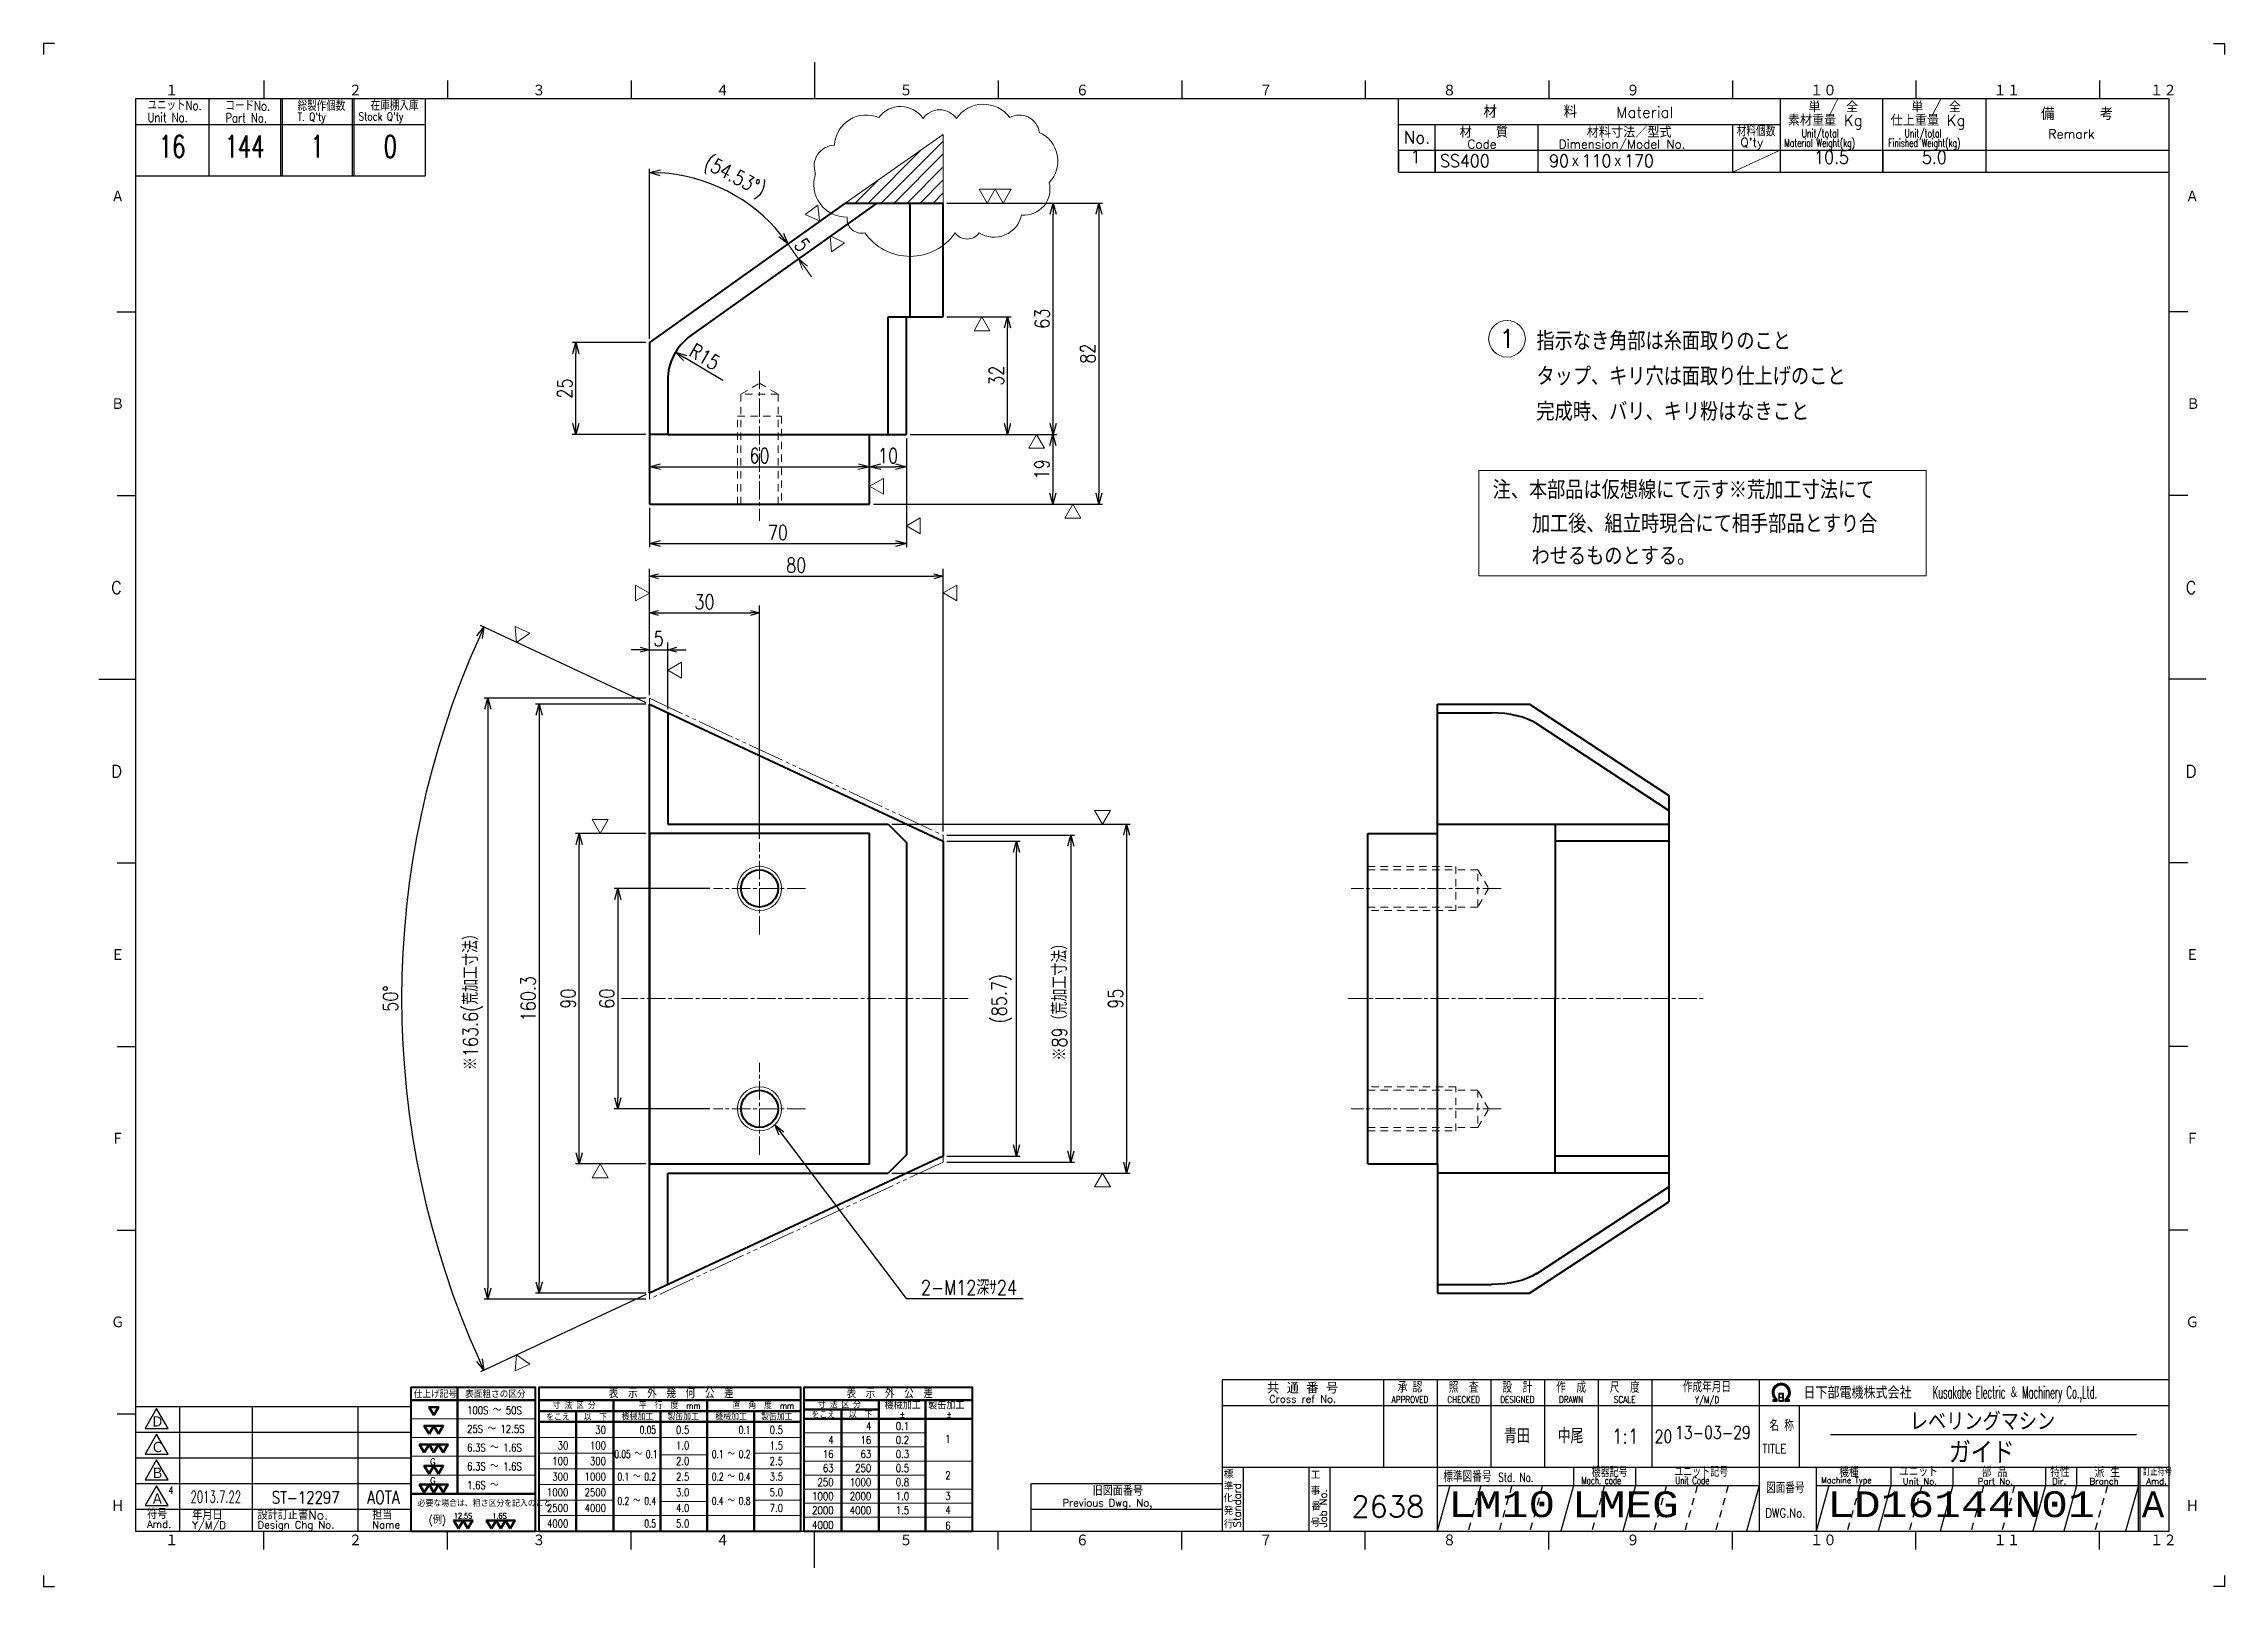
# Model space of a CAD drawing. Header units: millimetres. Extents: x 0 to 594, y 0 to 840.
# Drawn here: x 0 to 594, y 0 to 420 of the extents above; entities that cross this region are included whole.
import ezdxf
from ezdxf.enums import TextEntityAlignment as Align

# ---------------------------------------------------------------- set-up
doc = ezdxf.new("R2010")
doc.units = ezdxf.units.MM
for name, pattern in [('GEN3A', [3.5, 2, -1.5]), ('GEN4A', [15, 10, -1, 1, -1, 1, -1]), ('GEN7A', [7.5, 5, -0.75, 1, -0.75]), ('HIDDEN2', [3.5, 2, -1.5])]:
    doc.linetypes.add(name, pattern=pattern)
doc.layers.get('0').update_dxf_attribs({"linetype": 'CONTINUOUS', "lineweight": 20})
doc.layers.get('DEFPOINTS').update_dxf_attribs({"linetype": 'CONTINUOUS'})
for name, color, linetype, lineweight in [('2', 5, 'CONTINUOUS', 40), ('3A', 6, 'HIDDEN2', 20), ('4', 3, 'CONTINUOUS', 13), ('4A', 3, 'GEN4A', 13), ('5', 3, 'CONTINUOUS', 13), ('6', 7, 'CONTINUOUS', 50), ('7A', 4, 'GEN7A', 13), ('8', 1, 'CONTINUOUS', 13)]:
    doc.layers.add(name, color=color, linetype=linetype, lineweight=lineweight)
doc.layers.add('RAHM2', color=1, linetype='CONTINUOUS')
doc.layers.add('RAHM3', color=52, linetype='CONTINUOUS')
doc.styles.add('DIMENSION', font='monotxt.shx', dxfattribs={"bigfont": 'bigfont.shx'})
doc.styles.get("Standard").update_dxf_attribs({"font": 'romans.shx', "width": 0.8, "bigfont": 'extfont2.shx'})
doc.dimstyles.new('GEN-ISO', dxfattribs={"dimtxt": 4, "dimasz": 3, "dimexe": 1, "dimexo": 1, "dimgap": 1, "dimtad": 3, "dimrnd": 0.01, "dimdsep": 46, "dimtxsty": 'Standard', "dimblk": 'OPEN30', "dimcen": 0, "dimclrt": 7, "dimadec": 3, "dimazin": 2, "dimtp": 0.1, "dimtm": 0.1, "dimtfac": 0.6, "dimtmove": 2, "dimatfit": 3, "dimldrblk": 'OPEN30', "dimfxl": 1, "dimarcsym": 0})
doc.dimstyles.new('GEN-ISO$0', dxfattribs={"dimtxt": 4, "dimasz": 3, "dimexe": 1, "dimexo": 1, "dimgap": 1, "dimtad": 3, "dimrnd": 0.01, "dimdsep": 46, "dimtxsty": 'Standard', "dimblk": 'OPEN30', "dimcen": 0, "dimclrt": 7, "dimazin": 2, "dimtp": 0.1, "dimtm": 0.1, "dimtfac": 0.6, "dimtmove": 2, "dimatfit": 3, "dimldrblk": 'OPEN30', "dimfxl": 1, "dimarcsym": 0})
doc.dimstyles.new('GEN-ISO$2', dxfattribs={"dimtxt": 4, "dimasz": 3, "dimexe": 1, "dimexo": 1, "dimgap": 1, "dimtad": 3, "dimrnd": 0.01, "dimdsep": 46, "dimtxsty": 'Standard', "dimblk": 'OPEN30', "dimcen": 0, "dimclrt": 7, "dimazin": 2, "dimtp": 0.1, "dimtm": 0.1, "dimtfac": 0.6, "dimtmove": 2, "dimatfit": 3, "dimldrblk": 'OPEN30', "dimfxl": 1, "dimarcsym": 0})
doc.dimstyles.new('GEN-ISO$4', dxfattribs={"dimtxt": 4, "dimasz": 3, "dimexe": 1, "dimexo": 1, "dimgap": 1, "dimtad": 1, "dimtoh": 1, "dimrnd": 0.01, "dimdsep": 46, "dimtxsty": 'Standard', "dimblk": 'OPEN30', "dimcen": 0, "dimclrt": 7, "dimazin": 2, "dimtp": 0.1, "dimtm": 0.1, "dimtfac": 0.6, "dimtofl": 0, "dimtmove": 0, "dimatfit": 2, "dimldrblk": 'OPEN30', "dimfxl": 1, "dimarcsym": 0})

msp = doc.modelspace()

# ---------------------------------------------------------------- texts
at = {"layer": '5', "color": 7, "insert": (206.641, 365.205), "char_height": 4, "attachment_point": 5, "rotation": 305.469872}
msp.add_mtext('5', dxfattribs=at)
at = {"layer": '5', "color": 52, "char_height": 4, "attachment_point": 4}
for s, insert in [('2-M12深ｻ24', (238.969, 81.338)), ('青田', (397.771, 40.954)), ('中尾', (412.396, 40.954))]:
    msp.add_mtext(s, dxfattribs=dict(at, insert=insert))
at = {"layer": '6', "width": 0.9}
for s, p in [('指示なき角部は糸面取りのこと', (406.628, 336.519)), ('タップ、キリ穴は面取り仕上げのこと', (406.628, 326.919)), ('完成時、バリ、キリ粉はなきこと', (406.628, 317.319)), ('注、本部品は仮想線にて示す※荒加工寸法にて', (394.681, 295.989)), ('加工後、組立時現合にて相手部品とすり合', (405.393, 286.787)), ('わせるものとする。', (405.307, 278.002))]:
    msp.add_text(s, height=5, dxfattribs=at).set_placement(p)
at = {"layer": '6', "color": 7, "width": 0.8}
msp.add_text('4', height=2, dxfattribs=at).set_placement((33.989, 25.196))

# ---------------------------------------------------------------- blocks, each defined once
blk = doc.blocks.new('1A2ﾌﾞﾋﾝ')
at = {"layer": 'RAHM2', "color": 5, "linetype": 'Continuous'}
for p, q in [((3, 420), (0, 420)), ((0, 420), (0, 417)), ((591, 420), (594, 420)), ((594, 420), (594, 417)), ((60, 410), (60, 405)), ((110, 410), (110, 405)), ((160, 410), (160, 405)), ((210, 415), (210, 405)), ((260, 410), (260, 405)), ((310, 410), (310, 405)), ((360, 410), (360, 405)), ((410, 410), (410, 405)), ((460, 410), (460, 405)), ((510, 410), (510, 405)), ((560, 410), (560, 405)), ((579, 405), (25, 405)), ((25, 405), (25, 15)), ((104, 384), (104, 405)), ((579, 15), (579, 405)), ((25, 384), (64.5, 384)), ((64.5, 384), (104, 384)), ((20, 347), (25, 347)), ((584, 347), (579, 347)), ((584, 347), (579, 347)), ((20, 297), (25, 297)), ((584, 297), (579, 297)), ((584, 297), (579, 297)), ((15, 247), (25, 247)), ((589, 247), (579, 247)), ((589, 247), (579, 247)), ((20, 197), (25, 197)), ((584, 197), (579, 197)), ((584, 197), (579, 197)), ((20, 147), (25, 147)), ((584, 147), (579, 147)), ((584, 147), (579, 147)), ((20, 97), (25, 97)), ((584, 97), (579, 97)), ((584, 97), (579, 97)), ((20, 47), (25, 47)), ((25, 15), (579, 15)), ((60, 10), (60, 15)), ((110, 10), (110, 15)), ((160, 10), (160, 15)), ((210, 5), (210, 15)), ((260, 10), (260, 15)), ((310, 10), (310, 15)), ((360, 10), (360, 15)), ((410, 10), (410, 15)), ((460, 10), (460, 15)), ((510, 10), (510, 15)), ((560, 10), (560, 15)), ((0, 3), (0, 0)), ((0, 0), (3, 0)), ((594, 0), (591, 0)), ((594, 3), (594, 0))]:
    blk.add_line(p, q, dxfattribs=at)
at = {"layer": 'RAHM2', "color": 7, "linetype": 'Continuous'}
for p, q in [((45, 405), (45, 384)), ((64.5, 405), (64.5, 384)), ((65, 405), (65, 384)), ((84, 405), (84, 384)), ((84.5, 405), (84.5, 384)), ((369, 385), (369, 405)), ((473, 405), (473, 385)), ((501, 385), (501, 405)), ((529, 405), (529, 385)), ((25, 398), (64.5, 398)), ((64.5, 398), (104, 398)), ((369, 398), (473, 398)), ((379, 385), (379, 398)), ((407, 398), (407, 385)), ((460, 398), (460, 385)), ((369, 391), (579, 391)), ((369, 385), (579, 385)), ((364.93, 56.26), (364.93, 32.42)), ((379.55, 56.26), (379.55, 15)), ((394.18, 56.26), (394.18, 32.42)), ((408.8, 56.26), (408.8, 32.42)), ((423.43, 56.26), (423.43, 32.42)), ((438.05, 56.26), (438.05, 32.42)), ((467.3, 56.26), (467.3, 15)), ((25, 49), (100, 49)), ((37, 49), (37, 15)), ((56.8, 49), (56.8, 15)), ((85.6, 49), (85.6, 15)), ((100, 15), (100, 49)), ((321.05, 49.26), (579, 49.26)), ((438.05, 49.26), (438.05, 32.42)), ((467.3, 49.26), (467.3, 49.26)), ((478.17, 49.26), (478.17, 32.42)), ((25, 42), (100, 42)), ((25, 35), (100, 35)), ((321.05, 32.42), (579, 32.42)), ((326.77, 32.42), (326.77, 15)), ((344.59, 32.42), (344.59, 15)), ((350.3, 32.42), (350.3, 15)), ((416.73, 32.42), (416.73, 27.42)), ((433.59, 32.42), (433.59, 27.42)), ((482.82, 32.42), (482.82, 15)), ((503.15, 32.42), (503.15, 27.42)), ((520, 32.42), (520, 27.42)), ((545.29, 32.42), (545.29, 27.42)), ((553.72, 32.42), (553.72, 27.42)), ((570.57, 15), (570.57, 32.42)), ((571.07, 15), (571.07, 32.42)), ((25, 28), (100, 28)), ((269, 28), (321.05, 28)), ((269, 15), (269, 28)), ((379.55, 27.42), (467.3, 27.42)), ((482.82, 27.42), (579, 27.42)), ((25, 21), (100, 21)), ((269, 21), (321.05, 21))]:
    blk.add_line(p, q, dxfattribs=at)
at = {"layer": 'RAHM2', "color": 3, "linetype": 'Continuous'}
for p, q in [((486.73, 41.35), (570.03, 41.35)), ((383.02, 27.42), (379.55, 15)), ((416.73, 27.42), (413.26, 15)), ((433.59, 27.42), (430.12, 15)), ((467.3, 27.42), (463.83, 15)), ((503.15, 27.42), (499.68, 15)), ((520, 27.42), (516.54, 15)), ((545.29, 27.42), (541.82, 15)), ((553.72, 27.42), (550.25, 15))]:
    blk.add_line(p, q, dxfattribs=at)
at = {"layer": 'RAHM2', "color": 3, "linetype": 'GEN3A'}
for p, q in [((391.44, 27.42), (387.98, 15)), ((399.87, 27.42), (396.41, 15)), ((408.3, 27.42), (404.84, 15)), ((425.16, 27.42), (421.69, 15)), ((442.01, 27.42), (438.55, 15)), ((450.44, 27.42), (446.98, 15)), ((458.87, 27.42), (455.41, 15)), ((494.72, 27.42), (491.25, 15)), ((511.57, 27.42), (508.11, 15)), ((528.43, 27.42), (524.97, 15)), ((536.86, 27.42), (533.39, 15)), ((562.14, 27.42), (558.68, 15))]:
    blk.add_line(p, q, dxfattribs=at)
at = {"layer": 'RAHM2', "color": 5, "linetype": 'Continuous'}
blk.add_lwpolyline([(579, 56.26), (321.05, 56.26), (321.05, 15)], dxfattribs=at)
at = {"layer": 'RAHM2', "color": 7, "linetype": 'Continuous'}
for points in [[(30.79, 48.41), (27.65, 42.97), (33.92, 42.97)], [(30.79, 41.41), (27.65, 35.97), (33.92, 35.97)], [(30.79, 34.41), (27.65, 28.97), (33.92, 28.97)], [(30.79, 27.41), (27.65, 21.97), (33.92, 21.97)]]:
    blk.add_lwpolyline(points, close=True, dxfattribs=at)
for points in [[(471.02, 50.4), (472.22, 50.4), (472.22, 51.01)], [(471.02, 50.58), (471.97, 50.58), (471.97, 50.91)], [(471.72, 50.82), (471.72, 50.75), (471.02, 50.75), (471.02, 50.4)], [(472.62, 52.51), (472.62, 50.4), (473.92, 50.4), (473.92, 52.51), (472.62, 52.51)], [(472.77, 52.36), (472.77, 51.53), (473.77, 51.53), (473.77, 52.36), (472.77, 52.36)], [(473.77, 51.38), (473.77, 50.55), (472.77, 50.55), (472.77, 51.38), (473.77, 51.38)], [(474.32, 50.98), (474.32, 50.4), (475.58, 50.4), (475.58, 50.75), (474.85, 50.75), (474.85, 50.8)], [(474.57, 50.87), (474.57, 50.58), (475.58, 50.58)]]:
    blk.add_lwpolyline(points, dxfattribs=at)
at = {"layer": 'RAHM2', "color": 3, "linetype": 'Continuous'}
for points in [[(486.29, 27.42), (482.82, 15)], [(570.57, 27.42), (570.57, 27.42), (567.11, 15)]]:
    blk.add_lwpolyline(points, dxfattribs=at)
at = {"layer": 'RAHM2', "color": 7, "linetype": 'Continuous'}
for radius, start, end in [(2.5, 308.27062, 230.89517), (2.28, 303.99488, 234.40132), (2.06, 299.8294, 238.47562)]:
    blk.add_arc((473.3, 52.76), radius, start, end, dxfattribs=at)
for s, height, width, p in [('ユニットNo.', 2.5, 0.8, (28.29, 401.92)), ('コードNo.', 2.5, 0.8, (49.52, 401.81)), ('総製作個数', 2.5, 0.8, (69.17, 401.72)), ('在庫棚入庫', 2.5, 0.8, (89.08, 401.82)), ('Unit No.', 2.5, 0.8, (28.29, 398.64)), ('Part No.', 2.5, 0.8, (49.52, 398.53)), ("T. Q'ty", 2.2, 0.8, (69.17, 398.96)), ("Stock Q'ty", 2.2, 0.8, (85.8, 399.06)), ('材料個数', 3, 0.8, (461.16, 394.75)), ('Material Weight(kg)', 2.2, 0.68, (474.1, 391.86)), ('Unit/total', 2.2, 0.7, (478.86, 394.49)), ('Finished Weight(kg)', 2.2, 0.68, (502.46, 391.86)), ('Unit/total', 2.2, 0.7, (506.86, 394.49)), ('作成年月日', 3, 0.7, (446.49, 52.82)), ('Kusakabe Electric ＆ Machinery Co.,Ltd.', 3.3108, 0.5, (514.56, 51.19)), ('Y/M/D', 1.8, 0.8, (449.79, 49.87)), ('20', 3.5, 0.8, (438.81, 39.08)), ('名 称', 3, 0.7, (470.06, 42.33)), ('TITLE', 2.5, 0.8, (468.18, 36.25)), ('標準図番号', 3, 0.7, (381.26, 28.44)), ('Std. No.', 2.5, 0.7, (396.23, 28.44)), ('Mach. code', 2, 0.7, (418.86, 27.83)), ('機器記号', 2.5, 0.7, (421.65, 29.77)), ('ユニット記号', 2.5, 0.7, (444.14, 29.85)), ('Unit Code', 2, 0.7, (444.45, 27.83)), ('Machine Type', 1.7, 0.9, (484.15, 28.05)), ('訂正符号', 2, 0.7, (571.87, 30.16)), ('図面番号', 3, 0.7, (469.15, 25.37))]:
    blk.add_text(s, height=height, dxfattribs=dict(at, width=width)).set_placement(p)
at = {"layer": 'RAHM2', "color": 5, "linetype": 'Continuous'}
for s, height, p in [('１', 3.31, (33.1, 405.6)), ('２', 3.31, (83.1, 405.6)), ('３', 3.31, (133.1, 405.6)), ('４', 3.31, (183.1, 405.6)), ('５', 3.31, (233.1, 405.6)), ('６', 3.31, (281.11, 405.6)), ('７', 3.31, (331.11, 405.6)), ('８', 3.31, (381.11, 405.6)), ('９', 3.31, (431.11, 405.6)), ('１０', 3.311, (481.11, 405.6)), ('１１', 3.311, (531.11, 405.6)), ('１２', 3.311, (573.72, 405.6)), ('Ａ', 3.31, (18.36, 376.71)), ('Ａ', 3.31, (583.43, 376.71)), ('Ｂ', 3.31, (18.36, 320.24)), ('Ｂ', 3.31, (583.65, 320.24)), ('C', 3.31, (18.36, 270.24)), ('C', 3.31, (583.43, 270.24)), ('D', 3.31, (18.36, 220.24)), ('D', 3.31, (583.43, 220.24)), ('Ｅ', 3.31, (18.36, 170.24)), ('Ｅ', 3.31, (583.43, 170.24)), ('Ｆ', 3.31, (18.36, 120.24)), ('Ｆ', 3.31, (583.43, 120.24)), ('Ｇ', 3.31, (18.36, 70.24)), ('Ｇ', 3.31, (583.43, 70.24)), ('Ｈ', 3.31, (18.36, 20.24)), ('Ｈ', 3.31, (583.43, 20.24)), ('１', 3.31, (33.1, 10.87)), ('２', 3.31, (83.1, 10.87)), ('３', 3.31, (133.1, 10.87)), ('４', 3.31, (183.1, 10.87)), ('５', 3.31, (233.1, 10.87)), ('６', 3.31, (281.11, 10.87)), ('７', 3.31, (331.11, 10.87)), ('８', 3.31, (381.11, 10.87)), ('９', 3.31, (431.11, 10.87)), ('１０', 3.311, (481.11, 10.87)), ('１１', 3.311, (531.11, 10.87)), ('１２', 3.311, (573.72, 10.87))]:
    blk.add_text(s, height=height, dxfattribs=at).set_placement(p)
at = {"layer": 'RAHM2', "color": 7, "linetype": 'Continuous'}
for s, height, p in [('単 / 全', 3, (480.71, 401.26)), ('単 / 全', 3, (508.71, 401.26)), ('材\u3000\u3000\u3000\u3000\u3000料', 3.311, (392.18, 399.82)), ('Material', 3, (428.34, 399.82)), ('素材重量 Kg', 3, (475.08, 397.63)), ('仕上重量 Kg', 3, (503.08, 397.63)), ('備     考', 3.311, (544.08, 399.21)), ('No.', 3.311, (370.5, 392.82)), ('材\u3000\u3000質', 3, (385.68, 394.39)), ('Code', 2.4, (387.82, 391.45)), ('Dimension/Model No.', 2.4, (412.65, 391.45)), ('材料寸法／型式', 3, (420.33, 394.39)), ("Q'ty", 2.4, (462.19, 391.93)), ('Remark', 2.5, (546.03, 394.16)), ('Ｄ', 3.2, (29.23, 43.2)), ('Ｃ', 3.2, (29.23, 36.2)), ('Ｂ', 3.2, (29.23, 29.2)), ('標', 2, (321.44, 29.43)), ('工', 2, (345.15, 29.24)), ('機種', 2.4, (489.08, 29.76)), ('ユニット', 2.4, (505.39, 29.96)), ('部 品', 2.4, (527.93, 29.79)), ('特性', 2.4, (546.55, 29.78)), ('派 生', 2.4, (558.65, 29.72)), ('Ａ', 3.2, (29.23, 22.2)), ('Previous Dwg. No,', 2, (277.5, 21.75)), ('旧図面番号', 2.5, (285.71, 24.69)), ('化', 2, (321.37, 22.95)), ('準', 2, (321.47, 26.11)), ('事', 2, (345.17, 24.92)), ('Unit No.', 1.7, (506.39, 27.76)), ('Part No.', 1.7, (526.81, 27.76)), ('Dir.', 1.7, (547.09, 27.76)), ('Branch', 1.7, (557.28, 27.76)), ('Amd.', 1.7, (572.74, 27.76)), ('Amd.', 2, (28.17, 15.93)), ('符号', 2.5, (28.17, 18.37)), ('Y/M/D', 2, (40.49, 15.7)), ('年月日', 2.5, (40.49, 18.14)), ('設計訂正書No.', 2.5, (58.29, 18.18)), ('Design Chg No.', 2, (58.29, 15.75)), ('担当', 2.5, (89.5, 18.18)), ('行', 2, (321.46, 15.82)), ('発', 2, (321.46, 19.47)), ('号', 2, (345.11, 16.28)), ('番', 2, (345.31, 20.76)), ('Name', 2, (89.5, 15.75))]:
    blk.add_text(s, height=height, dxfattribs=at).set_placement(p)
for s, height, p in [('共 通 番 号', 3, (342.93, 54.14)), ('Cross ref No.', 2, (342.93, 51.01))]:
    blk.add_text(s, height=height, dxfattribs=at).set_placement(p, align=Align.MIDDLE)
for s, height, width, p in [('承 認', 3, 0.7, (372.18, 54.35)), ('照  査', 3, 0.7, (386.8, 54.35)), ('設  計', 3, 0.7, (401.43, 54.35)), ('作  成', 3, 0.7, (416.05, 54.35)), ('尺  度', 3, 0.7, (430.67, 54.35)), ('APPROVED', 1.8, 0.8, (372.18, 50.85)), ('CHECKED', 1.8, 0.8, (386.8, 50.85)), ('DESIGNED', 1.8, 0.8, (401.43, 50.85)), ('DRAWN', 1.8, 0.8, (416.05, 50.85)), ('SCALE', 1.8, 0.8, (430.67, 50.85)), ('DWG.No.', 2.5, 0.8, (474.41, 19.96))]:
    blk.add_text(s, height=height, dxfattribs=dict(at, width=width)).set_placement(p, align=Align.MIDDLE)
at = {"layer": 'RAHM2', "color": 7, "linetype": 'Continuous', "width": 0.844147}
blk.add_text('日下部電機株式会社', height=3.311, dxfattribs=at).set_placement((479.35, 51.06), (508.79, 51.06), align=Align.FIT)
at = {"layer": 'RAHM2', "color": 7, "linetype": 'Continuous'}
for s, p in [('Standard', (326.07, 16.05)), ('Job No.', (349.5, 16.05))]:
    blk.add_text(s, height=2, rotation=90, dxfattribs=at).set_placement(p)
at = {"layer": 'RAHM2', "color": 5, "linetype": 'Continuous', "width": 0.7}
for tag, p in [('HEADER3', (35, 392.01)), ('HEADER4', (54.75, 392)), ('HEADER15', (74.49, 392)), ('HEADER16', (94.43, 392))]:
    blk.add_attdef(tag, text='', height=6, dxfattribs=at).set_placement(p, align=Align.MIDDLE)
at = {"layer": 'RAHM2', "color": 7, "linetype": 'Continuous'}
blk.add_attdef('HEADER5', text='', height=2.5, dxfattribs=at).set_placement((63.69, 385.1), align=Align.BOTTOM_RIGHT)
for tag, height, width, p in [('HEADER1', 5, 0.9, (528.12, 45.15)), ('HEADER25', 3.2, 0.63, (46.91, 45.38)), ('HEADER23', 3.33, 0.8, (71.4, 45.2)), ('HEADER24', 3.5, 0.8, (92.57, 45.22)), ('HEADER7', 5, 0.8, (343.38, 40.8)), ('GEN-TITLE-SCA', 4, 0.85, (430.79, 40.85)), ('HEADER22', 3.2, 0.63, (46.91, 38.38)), ('HEADER20', 3.33, 0.8, (71.4, 38.2)), ('HEADER21', 3.5, 0.8, (92.57, 38.22)), ('HEADER2', 6, 0.9, (527.89, 36.68)), ('HEADER19', 3.2, 0.63, (46.91, 31.38)), ('HEADER17', 3.33, 0.8, (71.4, 31.2)), ('HEADER18', 3.5, 0.8, (92.57, 31.22)), ('HEADER11', 3.2, 0.63, (46.91, 24.38)), ('HEADER9', 3.33, 0.8, (71.4, 24.2)), ('HEADER10', 3.5, 0.8, (92.57, 24.22)), ('HEADER14', 3.31, 0.8, (295.54, 17.82))]:
    blk.add_attdef(tag, text='', height=height, dxfattribs=dict(at, width=width)).set_placement(p, align=Align.MIDDLE)
at = {"layer": 'RAHM2', "color": 7, "linetype": 'Continuous', "width": 0.8}
blk.add_attdef('GEN-TITLE-DAT', text='', height=3.5, dxfattribs=at).set_placement((444.35, 39.1), align=Align.BOTTOM_LEFT)
at = {"layer": 'RAHM2', "color": 5, "linetype": 'Continuous'}
blk.add_attdef('HEADER6', text='', height=5.8, dxfattribs=at).set_placement((376.09, 17.1), align=Align.BOTTOM_RIGHT)
at = {"layer": 'RAHM2', "color": 5, "linetype": 'Continuous', "style": 'DIMENSION', "width": 1.2}
for tag, p in [('HEADER13', (382.56, 16.75)), ('HEADER12', (416.26, 16.72)), ('GEN-TITLE-DWG', (485.79, 16.74))]:
    blk.add_attdef(tag, text='', height=7.02, dxfattribs=at).set_placement(p, align=Align.BOTTOM_LEFT)
at = {"layer": 'RAHM2', "color": 5, "linetype": 'Continuous', "style": 'DIMENSION'}
blk.add_attdef('HEADER8', text='', height=7.02, dxfattribs=at).set_placement((577.6, 16.71), align=Align.BOTTOM_RIGHT)
blk = doc.blocks.new('_Open30')
at = {"color": 0, "linetype": 'ByBlock', "lineweight": -2}
for p, q in [((-1, 0.27), (0, 0)), ((0, 0), (-1, -0.27)), ((0, 0), (-1, 0))]:
    blk.add_line(p, q, dxfattribs=at)
blk = doc.blocks.new('*D4')
at = {"layer": '5', "color": 0, "lineweight": -2, "transparency": 16777216}
for p, q in [((181.5, 190), (155.44, 190)), ((156.44, 187), (156.44, 133)), ((181.5, 130), (155.44, 130))]:
    blk.add_line(p, q, dxfattribs=at)
at = {"layer": 'DEFPOINTS', "color": 0, "transparency": 16777216}
for p in [(182.5, 190), (156.44, 130), (182.5, 130)]:
    blk.add_point(p, dxfattribs=at)
at = {"layer": '5', "color": 0, "lineweight": -2, "transparency": 16777216, "xscale": 3, "yscale": 3, "zscale": 3}
for p, rotation in [((156.44, 190), 90), ((156.44, 130), 270)]:
    blk.add_blockref('_Open30', p, dxfattribs=dict(at, rotation=rotation))
at = {"layer": '5', "color": 7, "transparency": 16777216, "insert": (153.44, 160), "char_height": 4, "attachment_point": 5, "rotation": 90}
blk.add_mtext('60', dxfattribs=at)
blk = doc.blocks.new('*D5')
at = {"layer": '5', "color": 0, "lineweight": -2, "transparency": 16777216}
for p, q in [((165, 242.8), (165, 257)), ((170, 238.81), (170, 257)), ((162.5, 255), (160, 255)), ((165, 255), (170, 255)), ((172.5, 255), (175, 255))]:
    blk.add_line(p, q, dxfattribs=at)
at = {"layer": 'DEFPOINTS', "color": 0, "transparency": 16777216}
for p in [(170, 255), (165, 241.8), (170, 237.81)]:
    blk.add_point(p, dxfattribs=at)
at = {"layer": '5', "color": 0, "lineweight": -2, "transparency": 16777216, "xscale": 2.5, "yscale": 2.5, "zscale": 2.5}
blk.add_blockref('_Open30', (165, 255), dxfattribs=at)
at = {"layer": '5', "color": 0, "lineweight": -2, "transparency": 16777216, "xscale": 2.5, "yscale": 2.5, "zscale": 2.5, "rotation": 180}
blk.add_blockref('_Open30', (170, 255), dxfattribs=at)
at = {"layer": '5', "color": 52, "transparency": 16777216, "insert": (167.5, 258), "char_height": 4, "attachment_point": 5}
blk.add_mtext('5', dxfattribs=at)
blk = doc.blocks.new('*D6')
at = {"layer": '5', "color": 0, "lineweight": -2, "transparency": 16777216}
for p, q in [((235, 312.61), (235, 282.91)), ((165, 293.61), (165, 282.91)), ((168, 283.91), (232, 283.91))]:
    blk.add_line(p, q, dxfattribs=at)
at = {"layer": 'DEFPOINTS', "color": 0, "transparency": 16777216}
for p in [(235, 313.61), (165, 294.61), (235, 283.91)]:
    blk.add_point(p, dxfattribs=at)
at = {"layer": '5', "color": 0, "lineweight": -2, "transparency": 16777216, "xscale": 3, "yscale": 3, "zscale": 3, "rotation": 180}
blk.add_blockref('_Open30', (165, 283.91), dxfattribs=at)
at = {"layer": '5', "color": 0, "lineweight": -2, "transparency": 16777216, "xscale": 3, "yscale": 3, "zscale": 3}
blk.add_blockref('_Open30', (235, 283.91), dxfattribs=at)
at = {"layer": '5', "color": 7, "transparency": 16777216, "insert": (200, 286.91), "char_height": 4, "attachment_point": 5}
blk.add_mtext('70', dxfattribs=at)
blk = doc.blocks.new('*D7')
at = {"layer": '5', "color": 0, "lineweight": -2, "transparency": 16777216}
for p, q in [((165, 242.8), (165, 267)), ((167.5, 265), (192.5, 265)), ((195, 203.5), (195, 267))]:
    blk.add_line(p, q, dxfattribs=at)
at = {"layer": 'DEFPOINTS', "color": 0, "transparency": 16777216}
for p in [(195, 265), (165, 241.8), (195, 202.5)]:
    blk.add_point(p, dxfattribs=at)
at = {"layer": '5', "color": 0, "lineweight": -2, "transparency": 16777216, "xscale": 2.5, "yscale": 2.5, "zscale": 2.5, "rotation": 180}
blk.add_blockref('_Open30', (165, 265), dxfattribs=at)
at = {"layer": '5', "color": 0, "lineweight": -2, "transparency": 16777216, "xscale": 2.5, "yscale": 2.5, "zscale": 2.5}
blk.add_blockref('_Open30', (195, 265), dxfattribs=at)
at = {"layer": '5', "color": 52, "transparency": 16777216, "insert": (180, 268), "char_height": 4, "attachment_point": 5}
blk.add_mtext('30', dxfattribs=at)
blk = doc.blocks.new('*D8')
at = {"layer": '5', "color": 0, "lineweight": -2, "transparency": 16777216}
for p, q in [((165, 242.64), (165, 277)), ((167.5, 275), (242.5, 275)), ((245, 205.49), (245, 277))]:
    blk.add_line(p, q, dxfattribs=at)
at = {"layer": 'DEFPOINTS', "color": 0, "transparency": 16777216}
for p in [(245, 275), (165, 241.64), (245, 204.49)]:
    blk.add_point(p, dxfattribs=at)
at = {"layer": '5', "color": 0, "lineweight": -2, "transparency": 16777216, "xscale": 2.5, "yscale": 2.5, "zscale": 2.5, "rotation": 180}
blk.add_blockref('_Open30', (165, 275), dxfattribs=at)
at = {"layer": '5', "color": 0, "lineweight": -2, "transparency": 16777216, "xscale": 2.5, "yscale": 2.5, "zscale": 2.5}
blk.add_blockref('_Open30', (245, 275), dxfattribs=at)
at = {"layer": '5', "color": 52, "transparency": 16777216, "insert": (205, 278), "char_height": 4, "attachment_point": 5}
blk.add_mtext('80', dxfattribs=at)
blk = doc.blocks.new('*D9')
at = {"layer": '5', "color": 0, "lineweight": -2, "transparency": 16777216}
for p, q in [((164, 240.14), (134, 240.14)), ((135, 237.14), (135, 82.86)), ((164, 79.86), (134, 79.86))]:
    blk.add_line(p, q, dxfattribs=at)
at = {"layer": 'DEFPOINTS', "color": 0, "transparency": 16777216}
for p in [(165, 240.14), (135, 79.86), (165, 79.86)]:
    blk.add_point(p, dxfattribs=at)
at = {"layer": '5', "color": 0, "lineweight": -2, "transparency": 16777216, "xscale": 3, "yscale": 3, "zscale": 3}
for p, rotation in [((135, 240.14), 90), ((135, 79.86), 270)]:
    blk.add_blockref('_Open30', p, dxfattribs=dict(at, rotation=rotation))
at = {"layer": '5', "color": 7, "transparency": 16777216, "insert": (132, 160), "char_height": 4, "attachment_point": 5, "rotation": 90}
blk.add_mtext('160.3', dxfattribs=at)
blk = doc.blocks.new('*D10')
at = {"layer": '5', "color": 0, "lineweight": -2, "transparency": 16777216}
for p, q in [((246, 202.84), (266, 202.84)), ((265, 120.16), (265, 199.84)), ((246, 117.16), (266, 117.16))]:
    blk.add_line(p, q, dxfattribs=at)
at = {"layer": 'DEFPOINTS', "color": 0, "transparency": 16777216}
for p in [(245, 202.84), (265, 202.84), (245, 117.16)]:
    blk.add_point(p, dxfattribs=at)
at = {"layer": '5', "color": 0, "lineweight": -2, "transparency": 16777216, "xscale": 3, "yscale": 3, "zscale": 3}
for p, rotation in [((265, 202.84), 90), ((265, 117.16), 270)]:
    blk.add_blockref('_Open30', p, dxfattribs=dict(at, rotation=rotation))
at = {"layer": '5', "color": 7, "transparency": 16777216, "insert": (260.95, 160), "char_height": 4, "attachment_point": 5, "rotation": 90}
blk.add_mtext('(85.7)', dxfattribs=at)
blk = doc.blocks.new('*D11')
at = {"layer": '5', "color": 0, "lineweight": -2, "transparency": 16777216}
for p, q in [((164.09, 240.56), (119.04, 261.57)), ((164.09, 79.44), (119.04, 58.43))]:
    blk.add_line(p, q, dxfattribs=at)
blk.add_arc((336.86, 160), 239.34, 155.71817, 204.28183, dxfattribs=at)
at = {"layer": 'DEFPOINTS', "color": 0, "transparency": 16777216}
for p in [(165, 240.14), (245, 202.84), (100.05, 194.69), (245, 117.16), (165, 79.86)]:
    blk.add_point(p, dxfattribs=at)
at = {"layer": '5', "color": 0, "lineweight": -2, "transparency": 16777216, "xscale": 3, "yscale": 3, "zscale": 3}
for p, rotation in [((119.95, 261.15), 65.35908505102361), ((119.95, 58.85), 294.6409149489762)]:
    blk.add_blockref('_Open30', p, dxfattribs=dict(at, rotation=rotation))
at = {"layer": '5', "color": 7, "transparency": 16777216, "insert": (94.52, 160), "char_height": 4, "attachment_point": 5, "rotation": 90}
blk.add_mtext('50°', dxfattribs=at)
blk = doc.blocks.new('*D12')
at = {"layer": '5', "color": 0, "lineweight": -2, "transparency": 16777216}
for p, q in [((246, 345.61), (263.52, 345.61)), ((262.52, 316.61), (262.52, 342.61)), ((236, 313.61), (263.52, 313.61))]:
    blk.add_line(p, q, dxfattribs=at)
at = {"layer": 'DEFPOINTS', "color": 0, "transparency": 16777216}
for p in [(245, 345.61), (262.52, 345.61), (235, 313.61)]:
    blk.add_point(p, dxfattribs=at)
at = {"layer": '5', "color": 0, "lineweight": -2, "transparency": 16777216, "xscale": 3, "yscale": 3, "zscale": 3}
for p, rotation in [((262.52, 345.61), 90), ((262.52, 313.61), 270)]:
    blk.add_blockref('_Open30', p, dxfattribs=dict(at, rotation=rotation))
at = {"layer": '5', "color": 7, "transparency": 16777216, "insert": (259.52, 329.61), "char_height": 4, "attachment_point": 5, "rotation": 90}
blk.add_mtext('32', dxfattribs=at)
blk = doc.blocks.new('*D13')
at = {"layer": '5', "color": 0, "lineweight": -2, "transparency": 16777216}
for p, q in [((246, 376.61), (276, 376.61)), ((275, 316.61), (275, 373.61)), ((236, 313.61), (276, 313.61))]:
    blk.add_line(p, q, dxfattribs=at)
at = {"layer": 'DEFPOINTS', "color": 0, "transparency": 16777216}
for p in [(245, 376.61), (275, 376.61), (235, 313.61)]:
    blk.add_point(p, dxfattribs=at)
at = {"layer": '5', "color": 0, "lineweight": -2, "transparency": 16777216, "xscale": 3, "yscale": 3, "zscale": 3}
for p, rotation in [((275, 376.61), 90), ((275, 313.61), 270)]:
    blk.add_blockref('_Open30', p, dxfattribs=dict(at, rotation=rotation))
at = {"layer": '5', "color": 7, "transparency": 16777216, "insert": (272, 345.11), "char_height": 4, "attachment_point": 5, "rotation": 90}
blk.add_mtext('63', dxfattribs=at)
blk = doc.blocks.new('*D14')
at = {"layer": '5', "color": 0, "lineweight": -2, "transparency": 16777216}
for p, q in [((164, 338.61), (144, 338.61)), ((145, 316.61), (145, 335.61)), ((164, 313.61), (144, 313.61))]:
    blk.add_line(p, q, dxfattribs=at)
at = {"layer": 'DEFPOINTS', "color": 0, "transparency": 16777216}
for p in [(145, 338.61), (165, 338.61), (165, 313.61)]:
    blk.add_point(p, dxfattribs=at)
at = {"layer": '5', "color": 0, "lineweight": -2, "transparency": 16777216, "xscale": 3, "yscale": 3, "zscale": 3}
for p, rotation in [((145, 338.61), 90), ((145, 313.61), 270)]:
    blk.add_blockref('_Open30', p, dxfattribs=dict(at, rotation=rotation))
at = {"layer": '5', "color": 7, "transparency": 16777216, "insert": (142, 326.11), "char_height": 4, "attachment_point": 5, "rotation": 90}
blk.add_mtext('25', dxfattribs=at)
blk = doc.blocks.new('STDBUHIN')
at = {"color": 7}
for p, q in [((0, 0), (0, -6)), ((10, 0), (10, -6)), ((38, 0), (38, -6)), ((91, 0), (91, -6)), ((104, 0), (104, -6)), ((132, 0), (132, -6)), ((160, 0), (160, -6)), ((0, -6), (210, -6))]:
    blk.add_line(p, q, dxfattribs=at)
at = {"layer": 'RAHM3', "color": 7, "width": 0.9}
for tag, p in [('1GENST', (4.710911, -4.609434)), ('4GENST', (96.434633, -4.658422)), ('5GENST', (118, -4.729)), ('6GENST', (146, -4.729))]:
    blk.add_attdef(tag, text='', height=3.5, dxfattribs=at).set_placement(p, align=Align.BOTTOM_CENTER)
at = {"layer": 'RAHM3', "color": 7}
for tag, p, width in [('2GENST', (11.373533, -4.658422), 0.8), ('3GENST', (41.070972, -4.658422), 0.8), ('7GENST', (162.759538, -4.671383), 0.9)]:
    blk.add_attdef(tag, p, '', height=3.5, dxfattribs=dict(at, width=width))
blk = doc.blocks.new('GENBALLOON1')
blk.add_circle((0, 0), 5)
at = {"flags": 1}
blk.add_attdef('GEN_PARENT', text='', height=2.5, dxfattribs=at).set_placement((0, 0), align=Align.MIDDLE)
blk.add_attdef('REF_NO', text='', height=3.5).set_placement((0, 0), align=Align.MIDDLE)
at = {"color": 7, "flags": 1}
for tag, p in [('5GENINF', (6.43, 0.96)), ('6GENINF', (6.43, 0.63)), ('7GENINF', (6.43, 0.3)), ('8GENINF', (6.43, -0.04)), ('9GENINF', (6.43, -0.37)), ('3GENINF', (6.43, -2.34)), ('4GENINF', (6.43, -2.67)), ('20GENINF', (6.43, -4.7)), ('21GENINF', (6.43, -5.04)), ('22GENINF', (6.43, -5.37)), ('10GENINF', (6.43, -0.7)), ('11GENINF', (6.43, -1)), ('12GENINF', (6.43, -1.34)), ('13GENINF', (6.43, -1.67)), ('14GENINF', (6.43, -2)), ('15GENINF', (6.43, -3)), ('16GENINF', (6.43, -3.34)), ('17GENINF', (6.43, -3.7)), ('18GENINF', (6.43, -4.04)), ('19GENINF', (6.43, -4.37))]:
    blk.add_attdef(tag, p, '', height=0.2, dxfattribs=at)
blk = doc.blocks.new('A$C304C66DE')
for p, q in [((0, 35.7), (34, 35.7)), ((12.75, 39.1), (12.75, 10.2)), ((34.85, 35.7), (106.25, 35.7)), ((55.25, 35.7), (55.25, 0)), ((80.75, 35.7), (80.75, 0)), ((107.1, 35.7), (153, 35.7)), ((127.5, 35.7), (127.5, 0)), ((140.25, 35.7), (140.25, 0)), ((34.85, 32.72), (106.25, 32.72)), ((34.85, 29.75), (106.25, 29.75)), ((45.05, 32.72), (45.05, 0)), ((68, 32.72), (68, 0)), ((93.5, 32.72), (93.5, 0)), ((107.1, 33.15), (127.5, 33.15)), ((107.1, 30.6), (153, 30.6)), ((117.3, 33.15), (117.3, 0)), ((0, 10.2), (34, 10.2))]:
    blk.add_line(p, q)
for points in [[(6.27, 31.6), (7.56, 33.83), (4.98, 33.83), (6.27, 31.6)], [(4.98, 26.5), (6.26, 28.73), (3.69, 28.73), (4.98, 26.5)], [(7.55, 26.5), (8.84, 28.73), (6.26, 28.73), (7.55, 26.5)], [(3.69, 21.4), (4.98, 23.63), (2.4, 23.63), (3.69, 21.4)], [(4.98, 15.61), (6.26, 17.84), (3.69, 17.84), (4.98, 15.61)], [(6.27, 21.4), (7.56, 23.63), (4.98, 23.63), (6.27, 21.4)], [(7.55, 15.61), (8.84, 17.84), (6.26, 17.84), (7.55, 15.61)], [(8.85, 21.4), (10.13, 23.63), (7.56, 23.63), (8.85, 21.4)], [(3.69, 10.51), (4.98, 12.74), (2.4, 12.74), (3.69, 10.51)], [(6.27, 10.51), (7.56, 12.74), (4.98, 12.74), (6.27, 10.51)], [(8.85, 10.51), (10.13, 12.74), (7.56, 12.74), (8.85, 10.51)], [(12.99, 0.74), (14.28, 2.97), (11.7, 2.97), (12.99, 0.74)], [(15.56, 0.74), (16.85, 2.97), (14.28, 2.97), (15.56, 0.74)], [(21.95, 0.74), (23.23, 2.97), (20.66, 2.97), (21.95, 0.74)], [(24.52, 0.74), (25.81, 2.97), (23.23, 2.97), (24.52, 0.74)], [(27.1, 0.74), (28.39, 2.97), (25.81, 2.97), (27.1, 0.74)]]:
    blk.add_lwpolyline(points, close=True)
at = {"layer": '2'}
for points in [[(0, 0), (34, 0), (34, 39.1), (0, 39.1)], [(34.85, 0), (106.25, 0), (106.25, 39.1), (34.85, 39.1)], [(107.1, 0), (153, 0), (153, 39.1), (107.1, 39.1)]]:
    blk.add_lwpolyline(points, close=True, dxfattribs=at)
at = {"layer": '4'}
for p, q in [((0, 30.6), (34, 30.6)), ((0, 25.5), (34, 25.5)), ((34.85, 25.5), (106.25, 25.5)), ((107.1, 26.77), (140.25, 26.77)), ((0, 20.4), (34, 20.4)), ((34.85, 21.25), (55.25, 21.25)), ((68, 20.82), (80.75, 20.82)), ((93.5, 21.25), (106.25, 21.25)), ((107.1, 22.95), (140.25, 22.95)), ((107.1, 19.12), (153, 19.12)), ((0, 15.3), (34, 15.3)), ((34.85, 17), (106.25, 17)), ((34.85, 12.75), (106.25, 12.75)), ((107.1, 15.3), (140.25, 15.3)), ((34.85, 8.5), (55.25, 8.5)), ((68, 8.07), (80.75, 8.07)), ((93.5, 8.5), (106.25, 8.5)), ((107.1, 11.47), (153, 11.47)), ((107.1, 7.65), (153, 7.65)), ((34.85, 4.25), (106.25, 4.25)), ((107.1, 3.82), (153, 3.82))]:
    blk.add_line(p, q, dxfattribs=at)
at = {"width": 0.9}
for s, height, p in [('仕上げ記号', 1.87, (6.71, 36.32)), ('表面粗さの区分', 1.87, (23.05, 36.32)), ('をこえ', 1.7, (40.11, 30.18)), ('寸 法 区 分', 1.7, (44.53, 33.33)), ('以\u3000下', 1.7, (50.31, 30.18)), ('機械加工', 1.7, (61.75, 30.27)), ('平\u3000行\u3000度\u3000mm', 1.7, (70.56, 33.33)), ('製缶加工', 1.7, (74.2, 30.27)), ('機械加工', 1.7, (87.25, 30.27)), ('直\u3000角\u3000度\u3000mm', 1.7, (96.06, 33.33)), ('製缶加工', 1.7, (99.7, 30.27)), ('をこえ', 1.7, (112.36, 30.81)), ('寸 法 区 分', 1.7, (116.78, 33.54)), ('以\u3000下', 1.7, (122.56, 30.81)), ('機械加工', 1.955, (134, 33.22)), ('%%P', 1.7, (133.9, 30.94)), ('製缶加工', 1.955, (145.88, 33.22)), ('%%P', 1.7, (146.65, 30.94))]:
    blk.add_text(s, height=height, dxfattribs=at).set_placement(p, align=Align.CENTER)
for s, p in [('表\u3000示\u3000外\u3000幾\u3000何\u3000公\u3000差', (70.95, 36.26)), ('表\u3000示\u3000外\u3000公\u3000差', (130.48, 36.26))]:
    blk.add_text(s, height=2.38).set_placement(p, align=Align.CENTER)
for s, height, width, p in [('100S ～ 50S', 2.125, 0.8, (15.34, 31.88)), ('0.1', 2.125, 0.8, (132.1, 27.6)), ('25S ～ 12.5S', 2.125, 0.8, (15.34, 26.78)), ('6.3S ～ 1.6S', 2.125, 0.8, (15.34, 21.68)), ('0.2', 2.125, 0.8, (132.1, 23.78)), ('1', 2.12, 0.8, (145.61, 24.06)), ('6.3S ～ 1.6S', 2.125, 0.8, (15.34, 16.58)), ('0.3', 2.125, 0.8, (132.1, 19.95)), ('0.5', 2.125, 0.8, (132.1, 16.13)), ('1.6S ～ ', 2.125, 0.8, (15.34, 11.48)), ('0.8', 2.125, 0.8, (132.1, 12.3)), ('2', 2.12, 0.8, (145.61, 14.15)), ('必要な場合は、粗さ区分を記入のこと', 1.7, 0.9, (1.89, 6.72)), ('1.0', 2.125, 0.8, (132.1, 8.48)), ('1.5', 2.125, 0.8, (132.1, 4.65)), ('3', 2.12, 0.8, (145.61, 8.55)), ('4', 2.12, 0.8, (145.61, 4.73)), ('(例)', 2, 0.9, (4.91, 2.1)), ('12.5S', 1.53, 0.8, (11.75, 3.43)), ('1.6S', 1.53, 0.8, (22.24, 3.43)), ('6', 2.12, 0.8, (145.61, 0.48))]:
    blk.add_text(s, height=height, dxfattribs=dict(width=width)).set_placement(p)
for s, height, width, p in [('4', 2.12, 0.8, (125.43, 27.6)), ('30', 2.125, 0.8, (42.92, 22.29)), ('100', 2.125, 0.8, (53.18, 22.29)), ('30', 2.125, 0.8, (53.18, 26.54)), ('0.05', 2.125, 0.7, (66.81, 26.54)), ('0.5', 2.125, 0.8, (75.9, 26.54)), ('1.0', 2.125, 0.8, (75.9, 22.29)), ('0.1', 2.125, 0.7, (92.52, 26.54)), ('0.5', 2.125, 0.8, (101.4, 26.54)), ('1.5', 2.125, 0.8, (101.4, 22.29)), ('4', 2.12, 0.8, (115.17, 23.78)), ('16', 2.125, 0.8, (125.43, 23.78)), ('100', 2.125, 0.8, (42.92, 18.04)), ('300', 2.125, 0.8, (53.18, 18.04)), ('0.05 ～ 0.1', 2.125, 0.7, (67.22, 19.94)), ('2.0', 2.125, 0.8, (75.9, 18.04)), ('0.1 ～ 0.2', 2.125, 0.7, (92.52, 19.94)), ('2.5', 2.125, 0.8, (101.4, 18.04)), ('63', 2.125, 0.8, (115.17, 16.13)), ('16', 2.125, 0.8, (115.17, 19.95)), ('250', 2.125, 0.8, (125.43, 16.13)), ('63', 2.125, 0.8, (125.43, 19.95)), ('300', 2.125, 0.8, (42.92, 13.79)), ('1000', 2.125, 0.8, (53.18, 13.79)), ('0.1 ～ 0.2', 2.125, 0.7, (66.81, 13.79)), ('2.5', 2.125, 0.8, (75.9, 13.79)), ('0.2 ～ 0.4', 2.125, 0.7, (92.52, 13.79)), ('3.5', 2.125, 0.8, (101.4, 13.79)), ('250', 2.125, 0.8, (115.17, 12.3)), ('1000', 2.125, 0.8, (125.43, 12.3)), ('2500', 2.125, 0.8, (42.92, 5.29)), ('1000', 2.125, 0.8, (42.92, 9.54)), ('2500', 2.125, 0.8, (53.18, 9.54)), ('4000', 2.125, 0.8, (53.18, 5.29)), ('0.2 ～ 0.4', 2.125, 0.7, (66.81, 7.2)), ('3.0', 2.125, 0.8, (75.9, 9.54)), ('4.0', 2.125, 0.8, (75.9, 5.29)), ('0.4 ～ 0.8', 2.125, 0.7, (92.52, 7.2)), ('5.0', 2.125, 0.8, (101.4, 9.54)), ('7.0', 2.125, 0.8, (101.4, 5.29)), ('2000', 2.125, 0.8, (115.17, 4.65)), ('1000', 2.125, 0.8, (115.17, 8.48)), ('2000', 2.125, 0.8, (125.43, 8.48)), ('4000', 2.125, 0.8, (125.43, 4.65)), ('4000', 2.125, 0.8, (42.92, 1.04)), ('0.5', 2.125, 0.7, (66.81, 1.04)), ('5.0', 2.125, 0.8, (75.9, 1.04)), ('4000', 2.125, 0.8, (115.17, 0.65))]:
    blk.add_text(s, height=height, dxfattribs=dict(width=width)).set_placement(p, align=Align.RIGHT)
for p in [(6.8, 18.08), (6.8, 12.98)]:
    blk.add_text('G', height=1.7).set_placement(p, align=Align.RIGHT)
blk = doc.blocks.new('*D20')
at = {"layer": '5', "color": 0, "lineweight": -2, "transparency": 16777216}
for p, q in [((246, 204.49), (280.77, 204.49)), ((279.77, 201.49), (279.77, 118.51)), ((246, 115.51), (280.77, 115.51))]:
    blk.add_line(p, q, dxfattribs=at)
at = {"layer": 'DEFPOINTS', "color": 0, "transparency": 16777216}
for p in [(245, 204.49), (245, 115.51), (279.77, 115.51)]:
    blk.add_point(p, dxfattribs=at)
at = {"layer": '5', "color": 0, "lineweight": -2, "transparency": 16777216, "xscale": 3, "yscale": 3, "zscale": 3}
for p, rotation in [((279.77, 204.49), 90), ((279.77, 115.51), 270)]:
    blk.add_blockref('_Open30', p, dxfattribs=dict(at, rotation=rotation))
at = {"layer": '5', "color": 7, "transparency": 16777216, "insert": (276.77, 160), "char_height": 4, "attachment_point": 5, "rotation": 90}
blk.add_mtext('※89（荒加工寸法）', dxfattribs=at)
blk = doc.blocks.new('*D21')
at = {"layer": '5', "color": 0, "lineweight": -2, "transparency": 16777216}
for p, q in [((164, 241.8), (120.01, 241.8)), ((121.01, 238.8), (121.01, 81.2)), ((164, 78.2), (120.01, 78.2))]:
    blk.add_line(p, q, dxfattribs=at)
at = {"layer": 'DEFPOINTS', "color": 0, "transparency": 16777216}
for p in [(165, 241.8), (121.01, 78.2), (165, 78.2)]:
    blk.add_point(p, dxfattribs=at)
at = {"layer": '5', "color": 0, "lineweight": -2, "transparency": 16777216, "xscale": 3, "yscale": 3, "zscale": 3}
for p, rotation in [((121.01, 241.8), 90), ((121.01, 78.2), 270)]:
    blk.add_blockref('_Open30', p, dxfattribs=dict(at, rotation=rotation))
at = {"layer": '5', "color": 7, "transparency": 16777216, "insert": (116.97, 160), "char_height": 4, "attachment_point": 5, "rotation": 90}
blk.add_mtext('※163.6(荒加工寸法）', dxfattribs=at)
blk = doc.blocks.new('*D22')
at = {"layer": '5', "color": 0, "lineweight": -2, "transparency": 16777216}
blk.add_line((185, 328.3), (174.69, 334.44), dxfattribs=at)
at = {"layer": 'DEFPOINTS', "color": 0, "transparency": 16777216}
for p in [(172.11, 335.97), (185, 328.3)]:
    blk.add_point(p, dxfattribs=at)
at = {"layer": '5', "color": 0, "lineweight": -2, "transparency": 16777216, "xscale": 3, "yscale": 3, "zscale": 3, "rotation": 149.2182158726496}
blk.add_blockref('_Open30', (172.11, 335.97), dxfattribs=at)
at = {"layer": '5', "color": 7, "transparency": 16777216, "insert": (180.03, 334.75), "char_height": 4, "attachment_point": 5, "rotation": 329.21822}
blk.add_mtext('R15', dxfattribs=at)
blk = doc.blocks.new('*D41')
at = {"layer": '5', "color": 0, "lineweight": -2, "transparency": 16777216}
for p, q in [((231, 207.5), (296, 207.5)), ((295, 204.5), (295, 115.5)), ((231, 112.5), (296, 112.5))]:
    blk.add_line(p, q, dxfattribs=at)
at = {"layer": 'DEFPOINTS', "color": 0, "transparency": 16777216}
for p in [(230, 207.5), (230, 112.5), (295, 112.5)]:
    blk.add_point(p, dxfattribs=at)
at = {"layer": '5', "color": 0, "lineweight": -2, "transparency": 16777216, "xscale": 3, "yscale": 3, "zscale": 3}
for p, rotation in [((295, 207.5), 90), ((295, 112.5), 270)]:
    blk.add_blockref('_Open30', p, dxfattribs=dict(at, rotation=rotation))
at = {"layer": '5', "color": 7, "transparency": 16777216, "insert": (292, 160), "char_height": 4, "attachment_point": 5, "rotation": 90}
blk.add_mtext('95', dxfattribs=at)
blk = doc.blocks.new('*D42')
at = {"layer": '5', "color": 0, "lineweight": -2, "transparency": 16777216}
blk.add_line((165, 339.61), (165, 385.95), dxfattribs=at)
blk.add_arc((165, 338.61), 46.35, 39.17908, 86.29079, dxfattribs=at)
at = {"layer": 'DEFPOINTS', "color": 0, "transparency": 16777216}
for p in [(245, 395.61), (192.47, 375.93), (165, 338.61), (165, 338.61), (165, 313.61)]:
    blk.add_point(p, dxfattribs=at)
at = {"layer": '5', "color": 0, "lineweight": -2, "transparency": 16777216, "xscale": 3, "yscale": 3, "zscale": 3}
for p, rotation in [((165, 384.95), 178.1453953856372), ((202.75, 365.5), 307.3244767817626)]:
    blk.add_blockref('_Open30', p, dxfattribs=dict(at, rotation=rotation))
at = {"layer": '5', "color": 7, "transparency": 16777216, "insert": (188.09, 383.4), "char_height": 4, "attachment_point": 5, "rotation": 332.73494}
blk.add_mtext('(54.53°)', dxfattribs=at)
blk = doc.blocks.new('*D43')
at = {"layer": '5', "color": 0, "lineweight": -2, "transparency": 16777216}
for p, q in [((236, 313.61), (275.89, 313.61)), ((274.89, 310.61), (274.89, 297.61)), ((226, 294.61), (275.89, 294.61))]:
    blk.add_line(p, q, dxfattribs=at)
at = {"layer": 'DEFPOINTS', "color": 0, "transparency": 16777216}
for p in [(235, 313.61), (225, 294.61), (274.89, 294.61)]:
    blk.add_point(p, dxfattribs=at)
at = {"layer": '5', "color": 0, "lineweight": -2, "transparency": 16777216, "xscale": 3, "yscale": 3, "zscale": 3}
for p, rotation in [((274.89, 313.61), 90), ((274.89, 294.61), 270)]:
    blk.add_blockref('_Open30', p, dxfattribs=dict(at, rotation=rotation))
at = {"layer": '5', "color": 7, "transparency": 16777216, "insert": (271.89, 304.11), "char_height": 4, "attachment_point": 5, "rotation": 90}
blk.add_mtext('19', dxfattribs=at)
blk = doc.blocks.new('*D44')
at = {"layer": '5', "color": 0, "lineweight": -2, "transparency": 16777216}
for p, q in [((246, 376.61), (288.46, 376.61)), ((287.46, 373.61), (287.46, 297.61)), ((226, 294.61), (288.46, 294.61))]:
    blk.add_line(p, q, dxfattribs=at)
at = {"layer": 'DEFPOINTS', "color": 0, "transparency": 16777216}
for p in [(245, 376.61), (225, 294.61), (287.46, 294.61)]:
    blk.add_point(p, dxfattribs=at)
at = {"layer": '5', "color": 0, "lineweight": -2, "transparency": 16777216, "xscale": 3, "yscale": 3, "zscale": 3}
for p, rotation in [((287.46, 376.61), 90), ((287.46, 294.61), 270)]:
    blk.add_blockref('_Open30', p, dxfattribs=dict(at, rotation=rotation))
at = {"layer": '5', "color": 7, "transparency": 16777216, "insert": (284.46, 335.61), "char_height": 4, "attachment_point": 5, "rotation": 90}
blk.add_mtext('82', dxfattribs=at)
blk = doc.blocks.new('*D45')
at = {"layer": '5', "color": 0, "lineweight": -2, "transparency": 16777216}
for p, q in [((165, 295.61), (165, 305.83)), ((168, 304.83), (222, 304.83)), ((225, 295.61), (225, 305.83))]:
    blk.add_line(p, q, dxfattribs=at)
at = {"layer": 'DEFPOINTS', "color": 0, "transparency": 16777216}
for p in [(225, 304.83), (165, 294.61), (225, 294.61)]:
    blk.add_point(p, dxfattribs=at)
at = {"layer": '5', "color": 0, "lineweight": -2, "transparency": 16777216, "xscale": 3, "yscale": 3, "zscale": 3, "rotation": 180}
blk.add_blockref('_Open30', (165, 304.83), dxfattribs=at)
at = {"layer": '5', "color": 0, "lineweight": -2, "transparency": 16777216, "xscale": 3, "yscale": 3, "zscale": 3}
blk.add_blockref('_Open30', (225, 304.83), dxfattribs=at)
at = {"layer": '5', "color": 7, "transparency": 16777216, "insert": (195, 307.83), "char_height": 4, "attachment_point": 5}
blk.add_mtext('60', dxfattribs=at)
blk = doc.blocks.new('*D46')
at = {"layer": '5', "color": 0, "lineweight": -2, "transparency": 16777216}
for p, q in [((225, 312.61), (225, 303.83)), ((235, 312.61), (235, 303.83)), ((228, 304.83), (232, 304.83))]:
    blk.add_line(p, q, dxfattribs=at)
at = {"layer": 'DEFPOINTS', "color": 0, "transparency": 16777216}
for p in [(225, 313.61), (235, 313.61), (235, 304.83)]:
    blk.add_point(p, dxfattribs=at)
at = {"layer": '5', "color": 0, "lineweight": -2, "transparency": 16777216, "xscale": 3, "yscale": 3, "zscale": 3, "rotation": 180}
blk.add_blockref('_Open30', (225, 304.83), dxfattribs=at)
at = {"layer": '5', "color": 0, "lineweight": -2, "transparency": 16777216, "xscale": 3, "yscale": 3, "zscale": 3}
blk.add_blockref('_Open30', (235, 304.83), dxfattribs=at)
at = {"layer": '5', "color": 7, "transparency": 16777216, "insert": (230, 307.83), "char_height": 4, "attachment_point": 5}
blk.add_mtext('10', dxfattribs=at)
blk = doc.blocks.new('*D47')
at = {"layer": '5', "color": 0, "lineweight": -2, "transparency": 16777216}
for p, q in [((164, 205), (144.9, 205)), ((145.9, 118), (145.9, 202)), ((164, 115), (144.9, 115))]:
    blk.add_line(p, q, dxfattribs=at)
at = {"layer": 'DEFPOINTS', "color": 0, "transparency": 16777216}
for p in [(145.9, 205), (165, 205), (165, 115)]:
    blk.add_point(p, dxfattribs=at)
at = {"layer": '5', "color": 0, "lineweight": -2, "transparency": 16777216, "xscale": 3, "yscale": 3, "zscale": 3}
for p, rotation in [((145.9, 205), 90), ((145.9, 115), 270)]:
    blk.add_blockref('_Open30', p, dxfattribs=dict(at, rotation=rotation))
at = {"layer": '5', "color": 7, "transparency": 16777216, "insert": (142.9, 160), "char_height": 4, "attachment_point": 5, "rotation": 90}
blk.add_mtext('90', dxfattribs=at)

# ---------------------------------------------------------------- dimensions: what is measured, and where the dimension line sits
at = {"layer": '5'}
dim = msp.add_angular_dim_2l(base=(192.474, 375.934), line1=((165, 338.606), (165, 313.606)), line2=((245, 395.606), (165, 338.606)), text='(<>)', dimstyle='GEN-ISO$2', override={"dimadec": 2}, dxfattribs=at)
dim.commit()
dim.dimension.update_dxf_attribs({"geometry": '*D42', "text_midpoint": (188.087, 383.403)})
for base, p1, p2, angle, dimstyle, override, picture, middle in [((287.464, 294.606), (245, 376.606), (225, 294.606), 90, 'GEN-ISO$0', {"dimadec": 2}, '*D44', (284.464, 335.606)), ((275, 376.606), (235, 313.606), (245, 376.606), 90, 'GEN-ISO', {"dimrnd": 0.1}, '*D13', (272, 345.106)), ((262.518, 345.606), (235, 313.606), (245, 345.606), 90, 'GEN-ISO', {"dimrnd": 0.1}, '*D12', (259.518, 329.606)), ((145, 338.606), (165, 313.606), (165, 338.606), 90, 'GEN-ISO', {"dimrnd": 0.1}, '*D14', (142, 326.106)), ((225, 304.832), (165, 294.606), (225, 294.606), 0, 'GEN-ISO$0', {"dimadec": 2}, '*D45', (195, 307.832)), ((274.894, 294.606), (235, 313.606), (225, 294.606), 90, 'GEN-ISO$0', {"dimadec": 2}, '*D43', (271.894, 304.106)), ((235, 304.832), (225, 313.606), (235, 313.606), 0, 'GEN-ISO$0', {"dimadec": 2}, '*D46', (230, 307.832)), ((135, 79.858), (165, 240.142), (165, 79.858), 90, 'GEN-ISO', {"dimrnd": 0.1}, '*D9', (132, 160)), ((145.901, 205), (165, 115), (165, 205), 90, 'GEN-ISO$0', {"dimadec": 2}, '*D47', (142.901, 160)), ((295, 112.5), (230, 207.5), (230, 112.5), 90, 'GEN-ISO$0', {"dimadec": 2}, '*D41', (292, 160))]:
    dim = msp.add_linear_dim(base=base, p1=p1, p2=p2, angle=angle, dimstyle=dimstyle, override=override, dxfattribs=at)
    dim.commit()
    dim.dimension.update_dxf_attribs({"geometry": picture, "text_midpoint": middle})
dim = msp.add_radius_dim(center=(185, 328.298), mpoint=(172.113, 335.975), dimstyle='GEN-ISO$4', override={"dimadec": 2}, dxfattribs=at)
dim.commit()
dim.dimension.update_dxf_attribs({"geometry": '*D22', "text_midpoint": (178.494, 332.174), "dimtype": 164})
for base, p1, p2, picture, middle in [((235, 283.911), (165, 294.606), (235, 313.606), '*D6', (200, 286.911)), ((245, 275), (165, 241.635), (245, 204.492), '*D8', (205, 278)), ((195, 265), (165, 241.797), (195, 202.5), '*D7', (180, 268)), ((170, 255), (165, 241.797), (170, 237.81), '*D5', (167.5, 258))]:
    dim = msp.add_linear_dim(base=base, p1=p1, p2=p2, dimstyle='GEN-ISO', dxfattribs=at)
    dim.commit()
    dim.dimension.update_dxf_attribs({"geometry": picture, "text_midpoint": middle})
dim = msp.add_angular_dim_2l(base=(100.049, 194.688), line1=((165, 240.142), (245, 202.837)), line2=((245, 117.163), (165, 79.858)), dimstyle='GEN-ISO', override={"dimrnd": 0.1, "dimadec": 3, "dimazin": 2}, dxfattribs=at)
dim.commit()
dim.dimension.update_dxf_attribs({"geometry": '*D11', "text_midpoint": (94.522, 160)})
for base, p1, p2, text, dimstyle, override, picture, middle in [((121.013, 78.203), (165, 241.797), (165, 78.203), '※<>(荒加工寸法）', 'GEN-ISO$0', {"dimdec": 1}, '*D21', (116.965, 160)), ((279.768, 115.508), (245, 204.492), (245, 115.508), '※<>（荒加工寸法）', 'GEN-ISO$0', {"dimdec": 0}, '*D20', (276.768, 160)), ((265, 202.837), (245, 117.163), (245, 202.837), '(<>)', 'GEN-ISO', {"dimrnd": 0.1}, '*D10', (260.952, 160))]:
    dim = msp.add_linear_dim(base=base, p1=p1, p2=p2, angle=90, text=text, dimstyle=dimstyle, override=override, dxfattribs=at)
    dim.commit()
    dim.dimension.update_dxf_attribs({"geometry": picture, "text_midpoint": middle})
dim = msp.add_linear_dim(base=(156.441, 130), p1=(182.5, 190), p2=(182.5, 130), angle=90, dimstyle='GEN-ISO', dxfattribs=at)
dim.commit()
dim.dimension.update_dxf_attribs({"geometry": '*D4', "text_midpoint": (153.441, 160)})

# ---------------------------------------------------------------- hatches: boundary and pattern name
at = {"layer": '8'}
h = msp.add_hatch(dxfattribs=at)
h.set_pattern_fill('_U', color=256, scale=2.5, angle=45, style=0, pattern_type=0)
h.set_pattern_definition([(45, (0, 0), (-1.767767, 1.767767), [])])
h.paths.add_polyline_path([(245, 376.606), (245, 395.278), (218.333, 376.606)])

# ---------------------------------------------------------------- linework, layer by layer
for p, q in [((218.333, 376.606), (245, 395.278)), ((245, 395.278), (245, 376.606)), ((473, 391), (460, 385))]:
    msp.add_line(p, q)
msp.add_lwpolyline([(227.458, 399.87, 0.5205671), (215.382, 392.362, 0.5205671), (210.283, 384.585, 0.5205671), (218.853, 372.763, 0.5205671), (223.701, 368.495, 0.5205671), (248.299, 368.495, 0.5205671), (254.832, 368.495, 0.5205671), (266.372, 373.322, 0.5205671), (273.886, 382.171, 0.5205671), (271.203, 395.848, 0.5205671), (263.152, 399.87, 0.5205671), (248.66, 399.602, 0.5205671), (239.535, 399.602, 0.5205671)], format="xyb", close=True)
msp.add_lwpolyline([(390.892, 303.792), (512.804, 303.792), (512.804, 275.077), (390.892, 275.077)], close=True)
at = {"layer": '2'}
for p, q in [((218.333, 376.606), (165, 338.606)), ((218.333, 376.606), (245, 376.606)), ((236, 345.606), (236, 376.606)), ((245, 345.606), (245, 376.606)), ((230, 345.606), (245, 345.606)), ((230, 313.606), (230, 345.606)), ((235, 313.606), (235, 345.606)), ((165, 338.606), (165, 313.606)), ((170, 313.606), (165, 313.606)), ((165, 313.606), (165, 294.606)), ((170, 313.606), (225, 313.606)), ((225, 313.606), (235, 313.606)), ((225, 294.606), (225, 313.606)), ((165, 294.606), (225, 294.606)), ((165, 79.858), (165, 240.142)), ((165, 240.142), (245, 202.837)), ((170, 237.81), (170, 207.5)), ((406.594, 234.874), (442.685, 211.254)), ((442.685, 215.272), (442.685, 104.728)), ((225, 205), (165, 205)), ((165, 205), (165, 115)), ((170, 207.5), (230, 207.5)), ((225, 115), (225, 205)), ((230, 207.5), (235, 202.5)), ((235, 202.5), (235, 117.5)), ((245, 202.837), (245, 117.163)), ((360.685, 115), (360.685, 205)), ((360.685, 205), (379.685, 205)), ((379.685, 207.5), (442.685, 207.5)), ((379.685, 115), (379.685, 205)), ((411.685, 207.5), (411.685, 160)), ((442.685, 202.837), (411.685, 202.837)), ((392.685, 193.281), (392.685, 193.281)), ((411.685, 112.5), (411.685, 160)), ((392.685, 126.719), (392.685, 126.719)), ((245, 117.163), (165, 79.858)), ((165, 115), (225, 115)), ((235, 117.5), (230, 112.5)), ((360.685, 115), (379.685, 115)), ((442.685, 117.163), (411.685, 117.163)), ((170, 82.19), (170, 112.5)), ((170, 112.5), (230, 112.5)), ((442.685, 112.5), (379.685, 112.5)), ((406.594, 85.126), (442.685, 108.746))]:
    msp.add_line(p, q, dxfattribs=at)
msp.add_lwpolyline([(226.95, 376.606), (176.296, 340.515, 0.2425266), (170, 328.298), (170, 313.606)], format="xyb", dxfattribs=at)
for points in [[(379.685, 205), (379.685, 240.142)], [(379.685, 240.142), (404.685, 240.142), (442.685, 215.272)], [(379.685, 237.81), (394.377, 237.81)], [(379.685, 115), (379.685, 79.858)], [(379.685, 79.858), (404.685, 79.858), (442.685, 104.728)], [(379.685, 82.19), (394.377, 82.19)]]:
    msp.add_lwpolyline(points, dxfattribs=at)
for centre in [(195, 190), (195, 130)]:
    msp.add_circle(centre, 5.05, dxfattribs=at)
msp.add_ellipse((394.377, 231.142), major_axis=(-14.727, 0), ratio=0.45279, start_param=3.7341933, end_param=4.712389, dxfattribs=at)
at = {"layer": '2', "extrusion": (0, 0, -1)}
msp.add_ellipse((394.377, 88.858), major_axis=(-14.727, 0), ratio=0.45279, start_param=3.7341933, end_param=4.712389, dxfattribs=at)
at = {"layer": '3A'}
for points in [[(189.95, 294.606), (189.95, 324.606), (195, 327.521), (200.05, 324.606), (200.05, 294.606)], [(200.05, 324.606), (189.95, 324.606)], [(189, 294.606), (189, 318.606), (201, 318.606), (201, 294.606)], [(360.685, 196), (384.685, 196), (384.685, 184), (360.685, 184)], [(360.685, 195.05), (390.685, 195.05), (393.6, 190), (390.685, 184.95), (360.685, 184.95)], [(390.685, 184.95), (390.685, 195.05)], [(360.685, 124), (384.685, 124), (384.685, 136), (360.685, 136)], [(360.685, 124.95), (390.685, 124.95), (393.6, 130), (390.685, 135.05), (360.685, 135.05)], [(390.685, 135.05), (390.685, 124.95)]]:
    msp.add_lwpolyline(points, dxfattribs=at)
at = {"layer": '4'}
for centre in [(195, 190), (195, 130)]:
    msp.add_circle(centre, 6, dxfattribs=at)
at = {"layer": '4A'}
for p, q in [((165, 241.797), (245, 204.492)), ((165, 241.797), (165, 240.142)), ((245, 202.837), (245, 204.492)), ((245, 115.508), (165, 78.203)), ((245, 115.508), (245, 117.163)), ((165, 78.203), (165, 79.858))]:
    msp.add_line(p, q, dxfattribs=at)
at = {"layer": '5'}
for p, q in [((195.911, 360.63), (203.561, 366.08)), ((205.648, 361.428), (202.747, 365.5)), ((198.813, 356.558), (206.462, 362.008)), ((207.389, 358.985), (209.13, 356.541))]:
    msp.add_line(p, q, dxfattribs=at)
at = {"layer": '7A'}
for p, q in [((195, 330.892), (195, 290.062)), ((195, 177.5), (195, 202.5)), ((207.5, 190), (182.5, 190)), ((396.971, 190), (356.141, 190)), ((251.858, 160), (157.392, 160)), ((355.284, 160), (452.422, 160)), ((195, 117.5), (195, 142.5)), ((207.5, 130), (182.5, 130)), ((396.971, 130), (356.141, 130))]:
    msp.add_line(p, q, dxfattribs=at)
at = {"layer": '8'}
for points in [[(257.031, 376.606), (259.196, 380.356), (254.866, 380.356), (257.031, 376.606)], [(261.361, 376.606), (263.526, 380.356), (259.196, 380.356), (261.361, 376.606)], [(211.359, 371.715), (207.405, 373.481), (210.91, 376.022), (211.359, 371.715)], [(214.26, 367.643), (214.637, 363.33), (218.184, 365.813), (214.26, 367.643)], [(255.598, 345.606), (257.763, 341.856), (253.433, 341.856), (255.598, 345.606)], [(270.488, 313.606), (272.653, 309.856), (268.323, 309.856), (270.488, 313.606)], [(225, 299.483), (228.75, 297.318), (228.75, 301.648), (225, 299.483)], [(280.359, 294.606), (282.524, 290.856), (278.194, 290.856), (280.359, 294.606)], [(235, 288.733), (238.75, 286.568), (238.75, 290.898), (235, 288.733)], [(165, 270.436), (161.25, 268.271), (161.25, 272.601), (165, 270.436)], [(245, 270.446), (248.75, 268.281), (248.75, 272.611), (245, 270.446)], [(128.845, 257.001), (132.392, 259.484), (128.468, 261.314), (128.845, 257.001)], [(170, 249.457), (173.75, 247.292), (173.75, 251.622), (170, 249.457)], [(151.607, 205), (153.772, 208.75), (149.442, 208.75), (151.607, 205)], [(288.389, 207.5), (290.554, 211.25), (286.224, 211.25), (288.389, 207.5)], [(151.607, 115), (153.772, 111.25), (149.442, 111.25), (151.607, 115)], [(288.389, 112.5), (290.554, 108.75), (286.224, 108.75), (288.389, 112.5)], [(128.845, 62.999), (132.392, 60.516), (128.468, 58.686), (128.845, 62.999)]]:
    msp.add_lwpolyline(points, close=True, dxfattribs=at)

# ---------------------------------------------------------------- block references
at = {"layer": '2'}
msp.add_blockref('1A2ﾌﾞﾋﾝ', (0, 0), dxfattribs=at).add_auto_attribs({'GEN-TITLE-DWG': 'LD16144N01', 'GEN-TITLE-DAT': '13-03-29', 'GEN-TITLE-SCA': '1:1', 'HEADER1': 'レベリングマシン', 'HEADER2': 'ガイド', 'HEADER3': '16', 'HEADER4': '144', 'HEADER6': '2638', 'HEADER8': 'A', 'HEADER9': 'ST-12297', 'HEADER10': 'AOTA', 'HEADER11': '2013.7.22', 'HEADER12': 'LMEG', 'HEADER13': 'LM10', 'HEADER15': '1', 'HEADER16': '0'})
at = {"layer": '5', "xscale": 3, "yscale": 3, "zscale": 3, "rotation": 125.4698721673992}
msp.add_blockref('_Open30', (205.648, 361.428), dxfattribs=at)
at = {"layer": '5'}
ref = msp.add_blockref('GENBALLOON1', (398.602, 339.668), dxfattribs=at)
ref.add_attrib('REF_NO', '1', dxfattribs={"color": 7, "height": 5, "width": 0.9}).set_placement((398.602, 339.668), align=Align.MIDDLE_CENTER)
at = {"layer": '6'}
msp.add_blockref('A$C304C66DE', (100, 15), dxfattribs=at)
at = {"layer": 'RAHM2'}
ref = msp.add_blockref('STDBUHIN', (369, 391), dxfattribs=at)
ref.add_attrib('1GENST', '1', dxfattribs={"layer": 'RAHM3', "color": 7, "height": 3.5, "width": 0.9}).set_placement((373.711, 386.391), align=Align.BOTTOM_CENTER)
ref.add_attrib('2GENST', 'SS400', (380.374, 386.342), dxfattribs={"layer": 'RAHM3', "color": 7, "height": 3.5, "width": 0.9})
ref.add_attrib('3GENST', '90ｘ110ｘ170', (410.071, 386.342), dxfattribs={"layer": 'RAHM3', "color": 7, "height": 3.5, "width": 0.9})
ref.add_attrib('5GENST', '10.5', dxfattribs={"layer": 'RAHM3', "color": 7, "height": 3.5, "width": 0.9}).set_placement((487, 386.271), align=Align.BOTTOM_CENTER)
ref.add_attrib('6GENST', '5.0', dxfattribs={"layer": 'RAHM3', "color": 7, "height": 3.5, "width": 0.9}).set_placement((515, 386.271), align=Align.BOTTOM_CENTER)

msp.set_redraw_order([(e.dxf.handle, doc.entitydb.next_handle()) for e in msp.query("TEXT MTEXT ATTDEF DIMENSION ARC_DIMENSION")])  # texts and dimensions are drawn at this point

# ---------------------------------------------------------------- leaders
at = {"layer": '5', "annotation_type": 0, "has_hookline": 1, "hookline_direction": 0, "text_width": 27.855}
msp.add_leader([(199.158, 125.674), (234.969, 78.338), (237.969, 78.338)], dimstyle='GEN-ISO', override={"dimrnd": 0.1}, dxfattribs=at)

doc.saveas('drawing.dxf')
